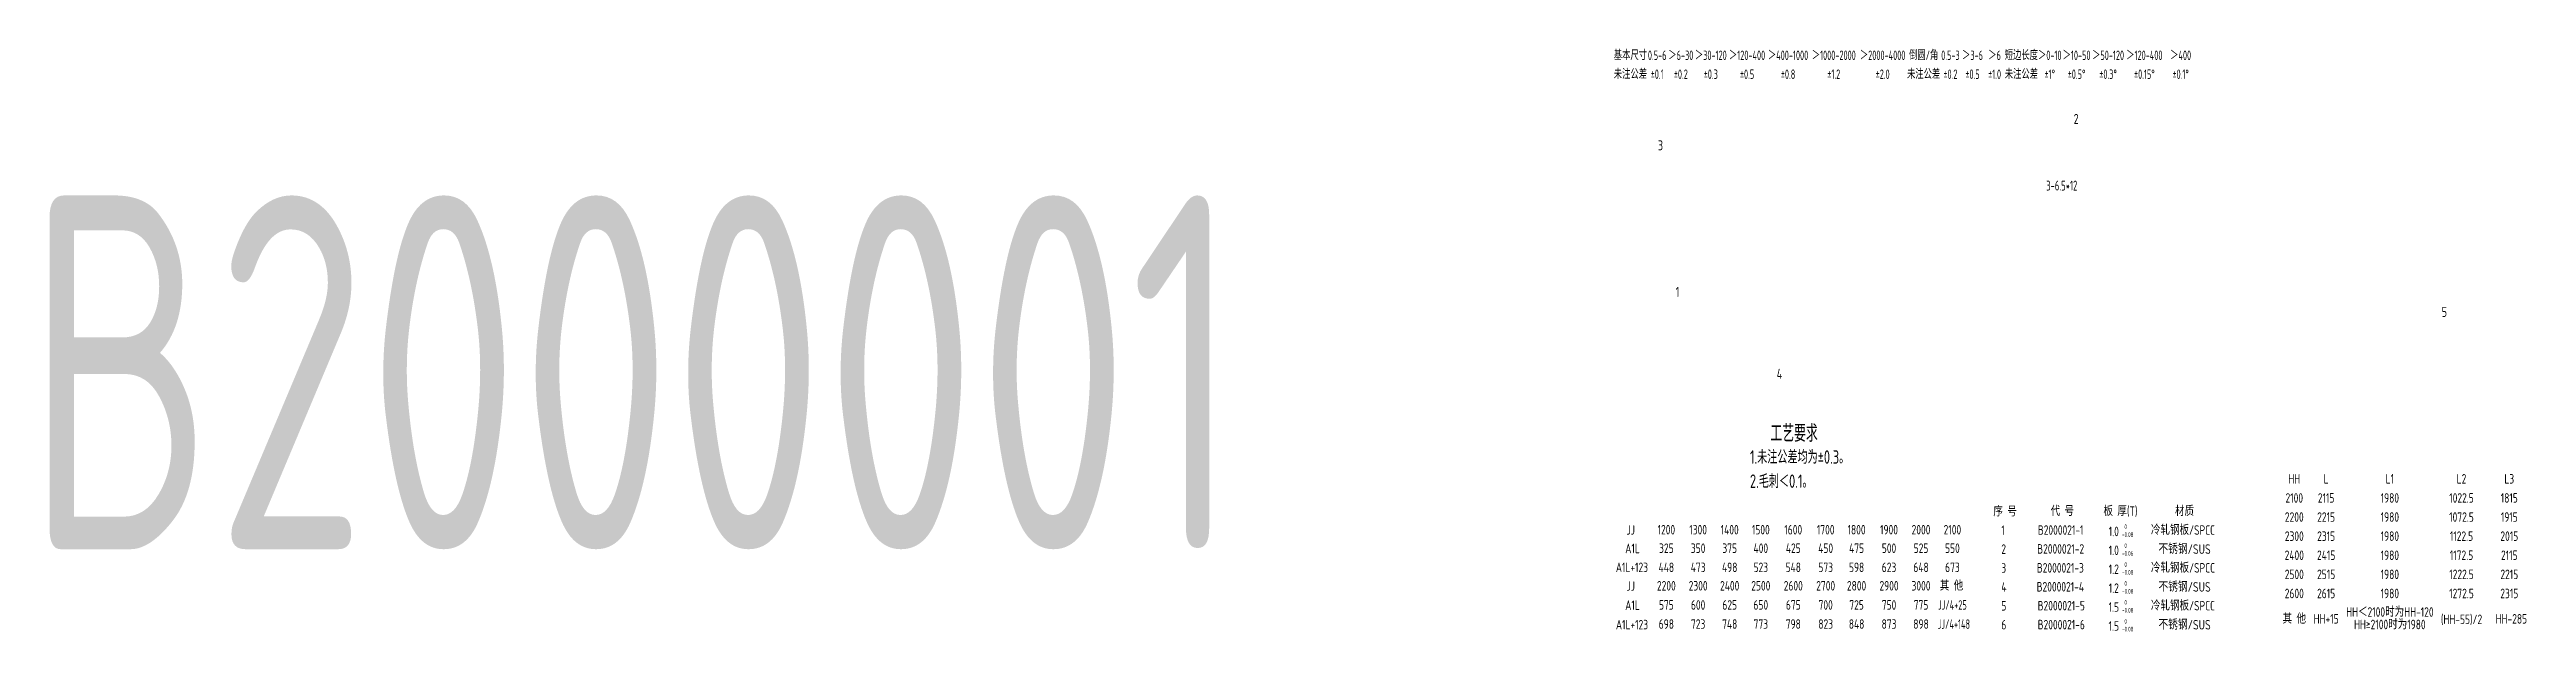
# Model space of a CAD drawing. Header units: inches. Extents: x 14216 to 120088, y -28681 to 23559.
# Drawn here: x 32590 to 39589, y 9377 to 11022 of the extents above; entities that cross this region are included whole.
import ezdxf
from ezdxf.enums import TextEntityAlignment as Align

# ---------------------------------------------------------------- set-up
doc = ezdxf.new("R2010")
doc.units = ezdxf.units.IN
doc.header["$LTSCALE"] = 0.3
doc.header["$MEASUREMENT"] = 0
for name, color, linetype in [('1粗实线', 4, 'Continuous'), ('2', 2, 'Continuous'), ('2细实线', 2, 'Continuous')]:
    doc.layers.add(name, color=color, linetype=linetype)
doc.layers.add('粗实线', color=7, linetype='Continuous', lineweight=30)
doc.styles.add('HZ', font='isocp2.shx', dxfattribs={"width": 0.7, "bigfont": 'hztxt.shx'})

msp = doc.modelspace()

# ---------------------------------------------------------------- texts
at = {"layer": '1粗实线', "color": 4, "style": 'HZ', "width": 0.8}
for s, p in [('2', (38310, 10811.5)), ('3', (37135.1, 10736.9)), ('1', (37185.3, 10322.6)), ('5', (39349.9, 10266.1)), ('4', (37470.9, 10091))]:
    msp.add_text(s, height=28.5, dxfattribs=at).set_placement(p)
at = {"layer": '2', "color": 6, "style": 'HZ', "width": 0.75}
for s, p in [('1.未注公差均为±0.3。', (37395.3, 9851.2)), ('2.毛刺＜0.1。', (37395.2, 9782.9))]:
    msp.add_text(s, height=38, dxfattribs=at).set_placement(p)
at = {"layer": '2', "style": 'HZ'}
for s, width, p in [('HH', 0.8, (38933.3, 9808.5)), ('L', 0.8, (39023.3, 9808.5)), ('L1', 0.8, (39203.3, 9808.5)), ('L2', 0.8, (39405.8, 9808.5)), ('L3', 0.8, (39540.8, 9808.5)), ('2100', 0.8, (38933.3, 9754.5)), ('2115', 0.8, (39023.3, 9754.5)), ('1980', 0.8, (39203.3, 9754.5)), ('1022.5', 0.8, (39405.8, 9754.5)), ('1815', 0.8, (39540.8, 9754.5)), ('JJ', 0.8, (37058.4, 9664.2)), ('1200', 0.8, (37159, 9664.7)), ('1300', 0.8, (37248.8, 9664.7)), ('1400', 0.8, (37338, 9664.7)), ('1500', 0.8, (37425.9, 9664.7)), ('1600', 0.8, (37517.6, 9664.7)), ('1700', 0.8, (37609.2, 9664.7)), ('1800', 0.8, (37696.5, 9664.7)), ('1900', 0.8, (37788.2, 9664.7)), ('2000', 0.8, (37878.6, 9664.7)), ('2100', 0.8, (37967.3, 9664.7)), ('2300', 0.8, (38933.3, 9646.5)), ('2200', 0.8, (38933.3, 9700.5)), ('2315', 0.8, (39023.3, 9646.5)), ('2215', 0.8, (39023.3, 9700.5)), ('1980', 0.8, (39203.3, 9700.5)), ('1980', 0.8, (39203.3, 9646.5)), ('1072.5', 0.8, (39405.8, 9700.5)), ('1122.5', 0.8, (39405.8, 9646.5)), ('2015', 0.8, (39540.8, 9646.5)), ('1915', 0.8, (39540.8, 9700.5)), ('A1L', 0.8, (37063.3, 9611.8)), ('325', 0.8, (37159, 9612.4)), ('350', 0.8, (37248.8, 9612.4)), ('375', 0.8, (37338, 9612.4)), ('400', 0.8, (37425.9, 9612.4)), ('425', 0.8, (37517.6, 9612.4)), ('450', 0.8, (37609.2, 9612.4)), ('475', 0.8, (37696.5, 9612.4)), ('500', 0.8, (37788.2, 9612.4)), ('525', 0.8, (37878.6, 9612.4)), ('550', 0.8, (37967.3, 9612.4)), ('2400', 0.8, (38933.3, 9592.5)), ('2415', 0.8, (39023.3, 9592.5)), ('1980', 0.8, (39203.3, 9592.5)), ('1172.5', 0.8, (39405.8, 9592.5)), ('2115', 0.8, (39540.8, 9592.5)), ('A1L+123', 0.8, (37061.7, 9558.4)), ('JJ', 0.8, (37058.4, 9505.6)), ('2200', 0.8, (37159, 9506.2)), ('448', 0.8, (37159, 9558.4)), ('2300', 0.8, (37248.8, 9506.2)), ('473', 0.8, (37248.8, 9558.4)), ('2400', 0.8, (37338, 9506.2)), ('498', 0.8, (37338, 9558.4)), ('2500', 0.8, (37425.9, 9506.2)), ('523', 0.8, (37425.9, 9558.4)), ('2600', 0.8, (37517.6, 9506.2)), ('548', 0.8, (37517.6, 9558.4)), ('2700', 0.8, (37609.2, 9506.2)), ('573', 0.8, (37609.2, 9558.4)), ('2800', 0.8, (37696.5, 9506.2)), ('598', 0.8, (37696.5, 9558.4)), ('2900', 0.8, (37788.2, 9506.2)), ('623', 0.8, (37788.2, 9558.4)), ('3000', 0.8, (37878.6, 9506.2)), ('648', 0.8, (37878.6, 9558.4)), ('其 他', 0.8, (37964.6, 9506.2)), ('673', 0.8, (37967.3, 9558.4)), ('2500', 0.8, (38933.3, 9538.5)), ('2515', 0.8, (39023.3, 9538.5)), ('1980', 0.8, (39203.3, 9538.5)), ('1222.5', 0.8, (39405.8, 9538.5)), ('2215', 0.8, (39540.8, 9538.5)), ('A1L', 0.8, (37063.3, 9451.5)), ('575', 0.8, (37159, 9452.1)), ('600', 0.8, (37248.8, 9452.1)), ('625', 0.8, (37338, 9452.1)), ('650', 0.8, (37425.9, 9452.1)), ('675', 0.8, (37517.6, 9452.1)), ('700', 0.8, (37609.2, 9452.1)), ('725', 0.8, (37696.5, 9452.1)), ('750', 0.8, (37788.2, 9452.1)), ('775', 0.8, (37878.6, 9452.1)), ('JJ/4+25', 0.7, (37967.3, 9452.1)), ('2600', 0.8, (38933.3, 9484.5)), ('2615', 0.8, (39023.3, 9484.5)), ('1980', 0.8, (39203.3, 9484.5)), ('1272.5', 0.8, (39405.8, 9484.5)), ('2315', 0.8, (39540.8, 9484.5)), ('A1L+123', 0.8, (37061.9, 9396.4)), ('698', 0.8, (37159, 9398.1)), ('723', 0.8, (37248.8, 9398.1)), ('748', 0.8, (37338, 9398.1)), ('773', 0.8, (37425.9, 9398.1)), ('798', 0.8, (37517.6, 9398.1)), ('823', 0.8, (37609.2, 9398.1)), ('848', 0.8, (37696.5, 9398.1)), ('873', 0.8, (37788.2, 9398.1)), ('898', 0.8, (37878.6, 9398.1)), ('JJ/4+148', 0.7, (37971.6, 9397.9)), ('其 他', 0.8, (38933.3, 9412.8)), ('HH+15', 0.8, (39023.3, 9412.8)), ('HH＜2100时为HH-120', 0.8, (39203.3, 9432.1)), ('HH≥2100时为1980', 0.8, (39203.3, 9396.8)), ('(HH-55)/2', 0.8, (39405.8, 9411.4)), ('HH-285', 0.8, (39546.7, 9412.8))]:
    msp.add_text(s, height=27, dxfattribs=dict(at, width=width)).set_placement(p, align=Align.MIDDLE_CENTER)
at = {"layer": '2', "color": 2, "linetype": 'ByBlock', "style": 'HZ', "width": 0.8}
for s, p in [('序 号', (38082.9, 9702.3)), ('1', (38105.5, 9649.9)), ('2', (38105.5, 9596.4)), ('3', (38105.5, 9543)), ('4', (38105.5, 9489.5)), ('5', (38105.5, 9436.1)), ('6', (38105.5, 9382.6))]:
    msp.add_text(s, height=27, dxfattribs=at).set_placement(p)
for s, p in [('代 号', (38278, 9717.3)), ('板 厚(T)', (38442.2, 9717.3)), ('材质', (38623.1, 9717.3)), ('B2000021-1', (38273.2, 9663.8)), ('1.0', (38423.3, 9659.9)), ('冷轧钢板/SPCC', (38618.7, 9663.8)), ('B2000021-2', (38273.2, 9610.4)), ('1.0', (38423.3, 9606.5)), ('B2000021-3', (38272.3, 9556.9)), ('1.2', (38423.3, 9553)), ('冷轧钢板/SPCC', (38618.7, 9556.9)), ('B2000021-4', (38272.3, 9503.4)), ('B2000021-5', (38274.9, 9450)), ('1.5', (38423.3, 9446.1)), ('1.2', (38423.3, 9499.6)), ('冷轧钢板/SPCC', (38618.7, 9450)), ('B2000021-6', (38274.9, 9396.5)), ('1.5', (38423.3, 9392.6))]:
    msp.add_text(s, height=27, dxfattribs=at).set_placement(p, align=Align.MIDDLE_CENTER)
at = {"layer": '2', "style": 'HZ', "width": 0.85}
for p in [(38549.4, 9596.4), (38549.4, 9489.5), (38549.4, 9382.6)]:
    msp.add_text('不锈钢/SUS', height=27, dxfattribs=at).set_placement(p)
at = {"layer": '2', "color": 6, "attachment_point": 5, "style": 'HZ'}
for s, insert, char_height in [('3-6.5*12', (38276.3, 10637.4), 28), ('\\A1;B2000001', (34240.1, 10109.6), 1000)]:
    msp.add_mtext(s, dxfattribs=dict(at, insert=insert, char_height=char_height))
at = {"layer": '2', "char_height": 13.28, "attachment_point": 1, "style": 'HZ'}
for s, insert in [(' 0\\P-0.08', (38446.7, 9679.8)), (' 0\\P-0.06', (38446.7, 9626.3)), (' 0\\P-0.08', (38446.7, 9572.9)), (' 0\\P-0.08', (38446.7, 9519.4)), (' 0\\P-0.08', (38446.7, 9465.9)), (' 0\\P-0.08', (38446.7, 9412.5))]:
    msp.add_mtext(s, dxfattribs=dict(at, insert=insert))
at = {"layer": '2细实线', "linetype": 'ByBlock', "style": 'HZ', "width": 0.65}
for s, p in [('基本尺寸', (37057.4, 11005.7)), ('0.5-6', (37133.1, 11005.7)), ('＞6-30', (37199.9, 11005.7)), ('＞30-120', (37284.6, 11005.7)), ('＞120-400', (37387.1, 11005.7)), ('＞400-1000', (37502.9, 11005.7)), ('＞1000-2000', (37632.1, 11005.7)), ('＞2000-4000', (37770.2, 11005.7)), ('倒圆/角', (37886, 11005.7)), ('0.5-3', (37961.7, 11005.7)), ('＞3-6', (38024.1, 11005.7)), ('＞6', (38086.5, 11005.7)), ('短边长度', (38162.2, 11005.7)), ('＞0-10', (38242.4, 11005.7)), ('＞10-50', (38318.1, 11005.7)), ('＞50-120', (38407.2, 11005.7)), ('＞120-400', (38509.7, 11005.7)), ('＞400', (38612.2, 11005.7)), ('未注公差', (37057.4, 10952.2)), ('%%p0.1', (37133.1, 10952.2)), ('%%p0.2', (37199.9, 10952.2)), ('%%p0.3', (37284.6, 10952.2)), ('%%p0.5', (37387.1, 10952.2)), ('%%p0.8', (37502.9, 10952.2)), ('%%p1.2', (37632.1, 10952.2)), ('%%p2.0', (37770.2, 10952.2)), ('未注公差', (37886, 10952.2)), ('%%p0.2', (37961.7, 10952.2)), ('%%p0.5', (38024.1, 10952.2)), ('%%p1.0', (38086.5, 10952.2)), ('未注公差', (38162.2, 10952.2)), ('%%p1%%d', (38242.4, 10952.2)), ('%%p0.5%%d', (38318.1, 10952.2)), ('%%p0.3%%d', (38407.2, 10952.2)), ('%%p0.15%%d', (38509.7, 10952.2)), ('%%p0.1%%d', (38612.2, 10952.2))]:
    msp.add_text(s, height=26.73, dxfattribs=at).set_placement(p, align=Align.MIDDLE_CENTER)
at = {"layer": '粗实线', "color": 3, "linetype": 'Continuous', "lineweight": -3, "style": 'HZ', "width": 0.7}
msp.add_text('工艺要求', height=48, dxfattribs=at).set_placement((37452.7, 9913.1))

doc.saveas('drawing.dxf')
